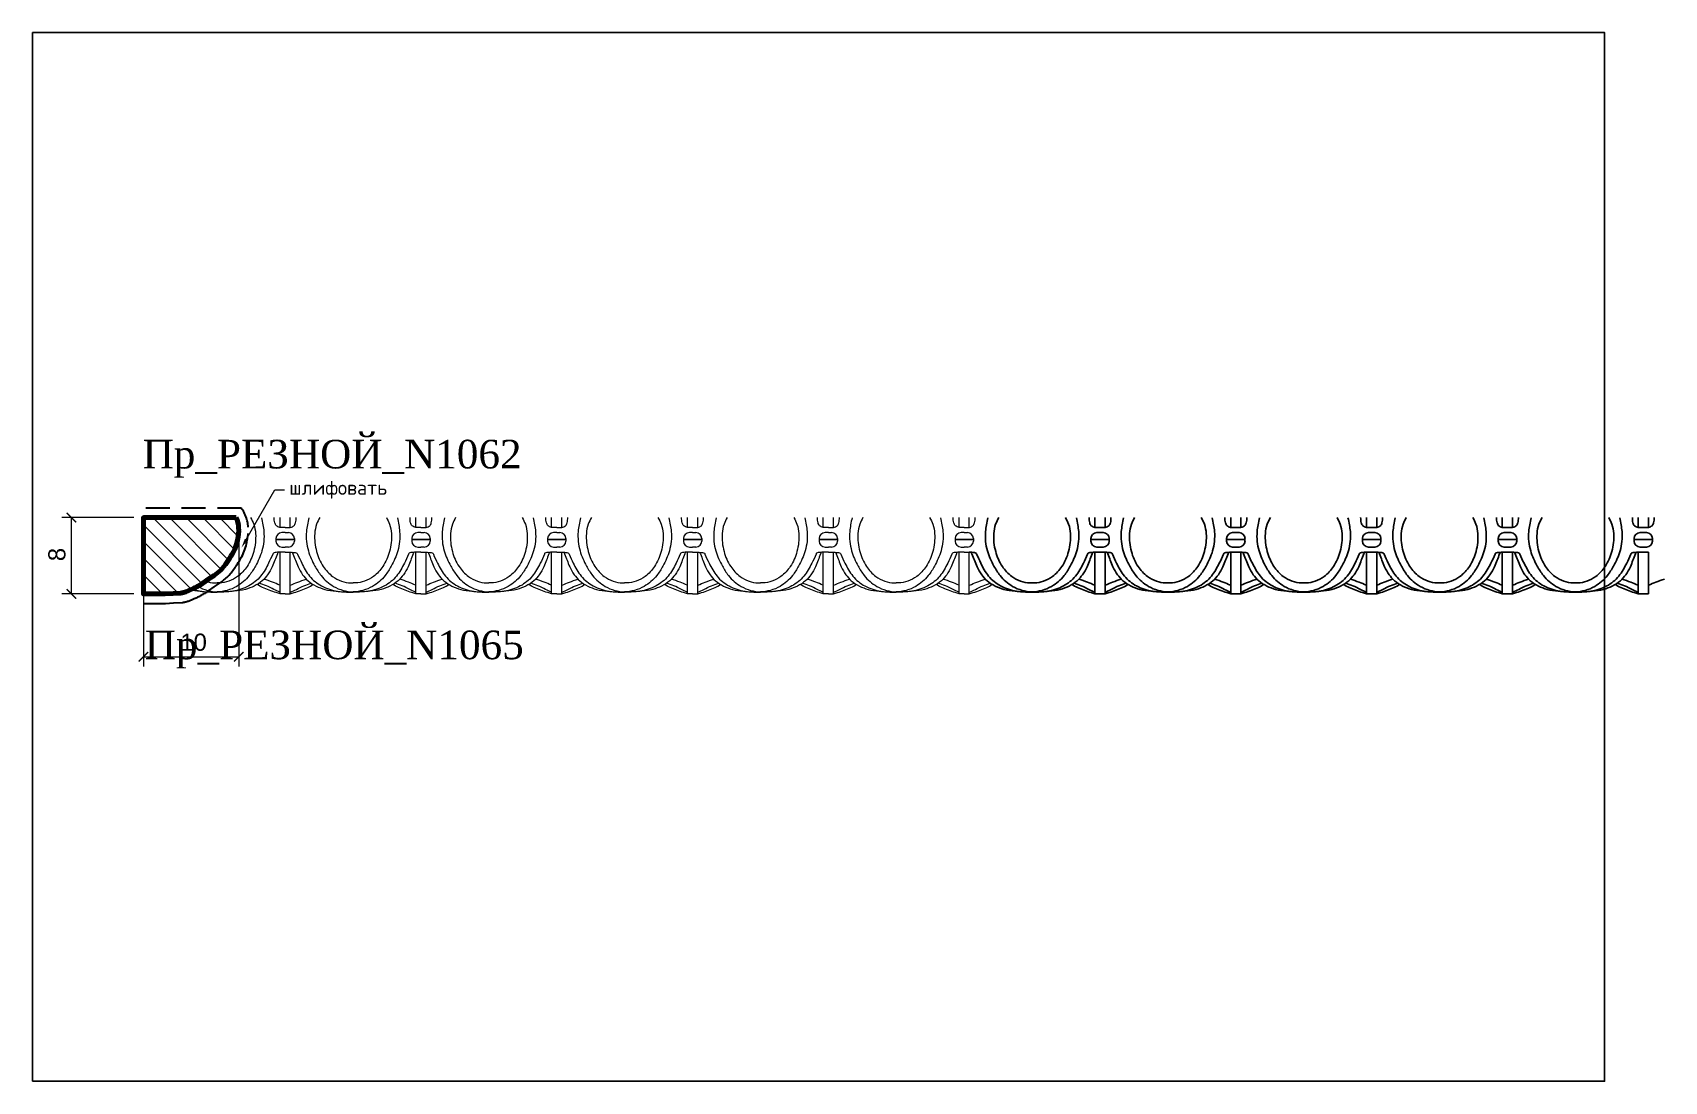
# Model space of a CAD drawing. Header units: millimetres. Extents: x 1290 to 1461, y -2515 to -2405.
import ezdxf
from ezdxf import colors
from ezdxf.entities.mleader import LeaderData, LeaderLine
from ezdxf.math import Vec2, Vec3

# ---------------------------------------------------------------- set-up
doc = ezdxf.new("R2010")
doc.units = ezdxf.units.MM
doc.linetypes.add('HIDDEN', pattern=[0.375, 0.25, -0.125])
for name, color, linetype, lineweight in [('0.05', 7, 'Continuous', 5), ('0.15', 7, 'Continuous', 15), ('линия 50', 1, 'Continuous', 140), ('служебный слой РАЗМЕРЫ', 7, 'Continuous', 9)]:
    doc.layers.add(name, color=color, linetype=linetype, lineweight=lineweight)
doc.layers.add('Outside panel', color=7, linetype='Continuous', lineweight=18, true_color=0x7f5e57)
doc.layers.add('размеры в модели', color=7, linetype='Continuous')
doc.styles.add('ELECT', font='times.ttf')
doc.styles.get("Standard").update_dxf_attribs({"font": 'arial.ttf'})
doc.styles.add('ЕСКД профили текст', font='isocpeur.ttf')
doc.dimstyles.new('M_1', dxfattribs={"dimtxt": 1.8, "dimasz": 1, "dimexe": 1, "dimexo": 1, "dimgap": 0.6, "dimtad": 1, "dimdec": 0, "dimdsep": 46, "dimtxsty": 'Standard', "dimblk": 'ARCHTICK', "dimcen": -5, "dimclrd": 7, "dimclre": 7, "dimclrt": 7, "dimadec": 0, "dimazin": 0, "dimtfac": 1, "dimtdec": 0, "dimtmove": 0, "dimatfit": 3, "dimfxl": 1, "dimtolj": 1, "dimtzin": 0, "dimlwd": 5, "dimlwe": 5, "dimarcsym": 0})

msp = doc.modelspace()

# ---------------------------------------------------------------- texts
at = {"color": 7, "ltscale": 1000, "style": 'ELECT'}
for s, p in [('Пр_РЕЗНОЙ_N1062', (1301.33, -2450.64)), ('Пр_РЕЗНОЙ_N1065', (1301.56, -2470.65))]:
    msp.add_text(s, height=3, dxfattribs=at).set_placement(p)

# ---------------------------------------------------------------- blocks, each defined once
blk = doc.blocks.new('_ArchTick')
at = {"color": 0, "linetype": 'ByBlock', "const_width": 0.15}
blk.add_lwpolyline([(-0.5, -0.5), (0.5, 0.5)], dxfattribs=at)
blk = doc.blocks.new('*D3')
at = {"layer": 'Defpoints', "color": 0, "ltscale": 1000, "transparency": 16777216}
for p in [(1293.86, -2455.8), (1301.42, -2455.8), (1301.41, -2463.8)]:
    blk.add_point(p, dxfattribs=at)
at = {"layer": 'размеры в модели', "color": 7, "lineweight": 5, "ltscale": 1000, "transparency": 16777216}
for p, q in [((1300.42, -2455.8), (1292.86, -2455.8)), ((1293.86, -2463.8), (1293.86, -2455.8)), ((1300.41, -2463.8), (1292.86, -2463.8))]:
    blk.add_line(p, q, dxfattribs=at)
for p, rotation in [((1293.86, -2455.8), 90), ((1293.86, -2463.8), 270)]:
    blk.add_blockref('_ArchTick', p, dxfattribs=dict(at, rotation=rotation))
at = {"layer": 'размеры в модели', "color": 7, "ltscale": 1000, "transparency": 16777216, "insert": (1292.34, -2459.67), "char_height": 1.8, "attachment_point": 5, "rotation": 90}
blk.add_mtext('\\A1;8', dxfattribs=at)
blk = doc.blocks.new('*D2')
at = {"layer": 'Defpoints', "color": 0, "ltscale": 1000, "transparency": 16777216}
for p in [(1301.42, -2455.8), (1311.42, -2457.49), (1311.42, -2470.4)]:
    blk.add_point(p, dxfattribs=at)
at = {"layer": 'размеры в модели', "color": 7, "lineweight": 5, "ltscale": 1000, "transparency": 16777216}
for p, q in [((1301.42, -2456.8), (1301.42, -2471.4)), ((1311.42, -2458.49), (1311.42, -2471.4)), ((1301.42, -2470.4), (1311.42, -2470.4))]:
    blk.add_line(p, q, dxfattribs=at)
at = {"layer": 'размеры в модели', "color": 7, "lineweight": 5, "ltscale": 1000, "transparency": 16777216, "rotation": 180}
blk.add_blockref('_ArchTick', (1301.42, -2470.4), dxfattribs=at)
at = {"layer": 'размеры в модели', "color": 7, "lineweight": 5, "ltscale": 1000, "transparency": 16777216}
blk.add_blockref('_ArchTick', (1311.42, -2470.4), dxfattribs=at)
at = {"layer": 'размеры в модели', "color": 7, "ltscale": 1000, "transparency": 16777216, "insert": (1306.68, -2468.88), "char_height": 1.8, "attachment_point": 5}
blk.add_mtext('\\A1;10', dxfattribs=at)

# ---------------------------------------------------------------- dimensions: what is measured, and where the dimension line sits
at = {"layer": 'размеры в модели', "color": 5, "ltscale": 1000}
dim = msp.add_linear_dim(base=(1293.86, -2455.8), p1=(1301.41, -2463.8), p2=(1301.42, -2455.8), angle=90, dimstyle='M_1', dxfattribs=at)
dim.commit()
dim.dimension.update_dxf_attribs({"geometry": '*D3', "text_midpoint": (1293.86, -2459.67), "dimtype": 128})
dim = msp.add_linear_dim(base=(1311.42, -2470.4), p1=(1301.42, -2455.8), p2=(1311.42, -2457.49), dimstyle='M_1', dxfattribs=at)
dim.commit()
dim.dimension.update_dxf_attribs({"geometry": '*D2', "text_midpoint": (1306.68, -2470.4), "dimtype": 128})

# ---------------------------------------------------------------- hatches: boundary and pattern name
at = {"layer": 'Outside panel', "ltscale": 1000}
h = msp.add_hatch(dxfattribs=at)
h.set_pattern_fill('ANSI31', color=256, scale=9.894831, angle=90)
h.set_pattern_definition([(135, (-308759.6766, 91450.1593), (-0.8745877676, -0.8745877676), [])])
edge = h.paths.add_edge_path()
edge.add_line((1311.14, -2455.8), (1301.41, -2455.8))
edge.add_line((1301.41, -2455.8), (1301.41, -2463.8))
edge.add_line((1301.41, -2463.8), (1303.69, -2463.8))
edge.add_line((1303.69, -2463.8), (1304.54, -2463.75))
edge.add_line((1304.54, -2463.75), (1305.36, -2463.71))
edge.add_arc((1304.64, -2459.86), 3.92, 280.5263, 295.7028)
edge.add_arc((1302.8, -2455.26), 8.87, 293.559, 303.2998)
edge.add_line((1307.67, -2462.67), (1308.29, -2462.21))
edge.add_arc((1305.14, -2456.64), 6.4, 299.4589, 315.2641)
edge.add_arc((1300.99, -2453.98), 11.27, 320.5121, 331.2354)
edge.add_arc((1306.3, -2457.09), 5.12, 333.2083, 362.7962)
edge.add_arc((1308.86, -2456.97), 2.55, 2.7988, 27.169)

# ---------------------------------------------------------------- linework, layer by layer
at = {"color": 7, "ltscale": 1000}
for p, q in [((1401.29, -2456.81), (1401.29, -2455.8)), ((1402.37, -2456.81), (1402.37, -2455.8)), ((1415.55, -2456.81), (1415.55, -2455.8)), ((1416.63, -2456.81), (1416.63, -2455.8)), ((1429.81, -2456.81), (1429.81, -2455.8)), ((1430.88, -2456.81), (1430.88, -2455.8)), ((1444.06, -2456.81), (1444.06, -2455.8)), ((1445.14, -2456.81), (1445.14, -2455.8)), ((1458.32, -2456.81), (1458.32, -2455.8)), ((1459.39, -2456.81), (1459.39, -2455.8)), ((1401.83, -2457.37), (1401.5, -2457.37)), ((1401.83, -2457.37), (1402.17, -2457.37)), ((1416.09, -2457.37), (1415.75, -2457.37)), ((1416.09, -2457.37), (1416.43, -2457.37)), ((1430.34, -2457.37), (1430.01, -2457.37)), ((1430.34, -2457.37), (1430.68, -2457.37)), ((1444.6, -2457.37), (1444.26, -2457.37)), ((1444.6, -2457.37), (1444.94, -2457.37)), ((1458.86, -2457.37), (1458.52, -2457.37)), ((1458.86, -2457.37), (1459.19, -2457.37)), ((1400.84, -2458.08), (1402.82, -2458.08)), ((1402.82, -2458.08), (1400.84, -2458.08)), ((1400.87, -2458), (1400.87, -2458.26)), ((1401.29, -2463.8), (1401.29, -2459.44)), ((1401.5, -2458.89), (1401.83, -2458.89)), ((1402.17, -2458.89), (1401.83, -2458.89)), ((1402.37, -2463.8), (1402.37, -2459.44)), ((1402.8, -2458), (1402.8, -2458.26)), ((1417.08, -2458.08), (1415.1, -2458.08)), ((1415.1, -2458.08), (1417.08, -2458.08)), ((1415.12, -2458), (1415.12, -2458.26)), ((1415.55, -2463.8), (1415.55, -2459.44)), ((1415.75, -2458.89), (1416.09, -2458.89)), ((1416.43, -2458.89), (1416.09, -2458.89)), ((1416.63, -2463.8), (1416.63, -2459.44)), ((1417.05, -2458), (1417.05, -2458.26)), ((1431.33, -2458.08), (1429.35, -2458.08)), ((1429.35, -2458.08), (1431.33, -2458.08)), ((1429.38, -2458), (1429.38, -2458.26)), ((1429.81, -2463.8), (1429.81, -2459.44)), ((1430.01, -2458.89), (1430.34, -2458.89)), ((1430.68, -2458.89), (1430.34, -2458.89)), ((1430.88, -2463.8), (1430.88, -2459.44)), ((1431.31, -2458), (1431.31, -2458.26)), ((1443.61, -2458.08), (1445.59, -2458.08)), ((1445.59, -2458.08), (1443.61, -2458.08)), ((1443.64, -2458), (1443.64, -2458.26)), ((1444.06, -2463.8), (1444.06, -2459.44)), ((1444.26, -2458.89), (1444.6, -2458.89)), ((1444.94, -2458.89), (1444.6, -2458.89)), ((1445.14, -2463.8), (1445.14, -2459.44)), ((1445.57, -2458), (1445.57, -2458.26)), ((1459.85, -2458.08), (1457.87, -2458.08)), ((1457.87, -2458.08), (1459.85, -2458.08)), ((1457.89, -2458), (1457.89, -2458.26)), ((1458.32, -2463.8), (1458.32, -2459.44)), ((1458.52, -2458.89), (1458.86, -2458.89)), ((1459.19, -2458.89), (1458.86, -2458.89)), ((1459.39, -2463.8), (1459.39, -2459.44)), ((1459.82, -2458), (1459.82, -2458.26)), ((1401.83, -2463.8), (1401.29, -2463.8)), ((1401.83, -2463.8), (1402.37, -2463.8)), ((1416.09, -2463.8), (1415.55, -2463.8)), ((1416.09, -2463.8), (1416.63, -2463.8)), ((1430.34, -2463.8), (1429.81, -2463.8)), ((1430.34, -2463.8), (1430.88, -2463.8)), ((1444.6, -2463.8), (1444.06, -2463.8)), ((1444.6, -2463.8), (1445.14, -2463.8)), ((1458.86, -2463.8), (1458.32, -2463.8)), ((1458.86, -2463.8), (1459.39, -2463.8))]:
    msp.add_line(p, q, dxfattribs=at)
at = {"color": 6, "ltscale": 1000}
msp.add_lwpolyline([(1289.79, -2514.93), (1454.79, -2514.93), (1454.79, -2404.93), (1289.79, -2404.93)], close=True, dxfattribs=at)
at = {"color": 7, "ltscale": 1000}
for points in [[(1401.83, -2459.43), (1401.29, -2459.43)], [(1401.83, -2459.43), (1402.37, -2459.43)], [(1416.09, -2459.43), (1415.55, -2459.43)], [(1416.09, -2459.43), (1416.63, -2459.43)], [(1430.34, -2459.43), (1429.81, -2459.43)], [(1430.34, -2459.43), (1430.88, -2459.43)], [(1444.6, -2459.43), (1444.06, -2459.43)], [(1444.6, -2459.43), (1445.14, -2459.43)], [(1458.86, -2459.43), (1458.32, -2459.43)], [(1458.86, -2459.43), (1459.4, -2459.43)]]:
    msp.add_lwpolyline(points, dxfattribs=at)
for centre, start, end in [((1401.5, -2458), 90, 180), ((1402.17, -2458), 0, 90), ((1415.75, -2458), 90, 180), ((1416.43, -2458), 0, 90), ((1430.01, -2458), 90, 180), ((1430.68, -2458), 0, 90), ((1444.26, -2458), 90, 180), ((1444.94, -2458), 0, 90), ((1458.52, -2458), 90, 180), ((1459.19, -2458), 0, 90), ((1401.5, -2458.26), 180, 270), ((1402.17, -2458.26), 270, 0), ((1415.75, -2458.26), 180, 270), ((1416.43, -2458.26), 270, 0), ((1430.01, -2458.26), 180, 270), ((1430.68, -2458.26), 270, 0), ((1444.26, -2458.26), 180, 270), ((1444.94, -2458.26), 270, 0), ((1458.52, -2458.26), 180, 270), ((1459.19, -2458.26), 270, 0)]:
    msp.add_arc(centre, 0.628, start, end, dxfattribs=at)
for points, knots in [([(1390.06, -2455.83), (1389.95, -2456.31), (1389.71, -2457.45), (1389.88, -2459.23), (1390.59, -2460.73), (1391.39, -2462.07), (1392.44, -2462.97), (1393.64, -2463.47), (1394.35, -2463.58), (1394.7, -2463.59)], [0, 0, 0, 0, 0.694898, 1.66277, 2.490489, 3.060599, 3.888181, 4.409541, 4.910443, 4.910443, 4.910443, 4.910443]), ([(1391.21, -2455.8), (1391.09, -2456.02), (1390.8, -2456.54), (1390.6, -2457.77), (1390.78, -2459.32), (1391.45, -2460.89), (1392.42, -2461.95), (1393.45, -2462.52), (1394.22, -2462.64), (1394.62, -2462.65), (1394.7, -2462.65)], [0, 0, 0, 0, 0.361677, 0.842836, 1.745468, 2.566064, 3.253714, 3.761332, 4.22742, 4.343262, 4.343262, 4.343262, 4.343262]), ([(1398.2, -2455.8), (1398.32, -2456.02), (1398.61, -2456.54), (1398.81, -2457.77), (1398.63, -2459.32), (1397.96, -2460.89), (1396.99, -2461.95), (1395.95, -2462.52), (1395.19, -2462.64), (1394.78, -2462.65), (1394.7, -2462.65)], [0, 0, 0, 0, 0.361677, 0.842836, 1.745468, 2.566064, 3.253714, 3.761332, 4.22742, 4.343262, 4.343262, 4.343262, 4.343262]), ([(1399.35, -2455.83), (1399.45, -2456.31), (1399.7, -2457.45), (1399.52, -2459.23), (1398.82, -2460.73), (1398.02, -2462.07), (1396.97, -2462.97), (1395.77, -2463.47), (1395.05, -2463.58), (1394.7, -2463.59)], [0, 0, 0, 0, 0.694898, 1.66277, 2.490489, 3.060599, 3.888181, 4.409541, 4.910443, 4.910443, 4.910443, 4.910443]), ([(1401.83, -2456.85), (1401.65, -2456.85), (1401.4, -2456.85), (1401.08, -2456.78), (1400.87, -2456.63), (1400.69, -2456.29), (1400.68, -2455.99), (1400.68, -2455.8)], [0, 0, 0, 0, 0.2599626, 0.3645668, 0.4619046, 0.6226137, 0.8880568, 0.8880568, 0.8880568, 0.8880568]), ([(1401.83, -2456.85), (1402.01, -2456.85), (1402.27, -2456.85), (1402.59, -2456.78), (1402.8, -2456.63), (1402.97, -2456.29), (1402.98, -2455.99), (1402.98, -2455.8)], [0, 0, 0, 0, 0.2599626, 0.3645668, 0.4619046, 0.6226137, 0.8880568, 0.8880568, 0.8880568, 0.8880568]), ([(1404.31, -2455.83), (1404.21, -2456.31), (1403.96, -2457.45), (1404.14, -2459.23), (1404.85, -2460.73), (1405.65, -2462.07), (1406.7, -2462.97), (1407.89, -2463.47), (1408.61, -2463.58), (1408.96, -2463.59)], [0, 0, 0, 0, 0.694898, 1.66277, 2.490489, 3.060599, 3.888181, 4.409541, 4.910443, 4.910443, 4.910443, 4.910443]), ([(1405.46, -2455.8), (1405.34, -2456.02), (1405.06, -2456.54), (1404.85, -2457.77), (1405.03, -2459.32), (1405.7, -2460.89), (1406.67, -2461.95), (1407.71, -2462.52), (1408.47, -2462.64), (1408.88, -2462.65), (1408.96, -2462.65)], [0, 0, 0, 0, 0.361677, 0.842836, 1.745468, 2.566064, 3.253714, 3.761332, 4.22742, 4.343262, 4.343262, 4.343262, 4.343262]), ([(1412.46, -2455.8), (1412.58, -2456.02), (1412.86, -2456.54), (1413.07, -2457.77), (1412.89, -2459.32), (1412.22, -2460.89), (1411.25, -2461.95), (1410.21, -2462.52), (1409.45, -2462.64), (1409.04, -2462.65), (1408.96, -2462.65)], [0, 0, 0, 0, 0.361677, 0.842836, 1.745468, 2.566064, 3.253714, 3.761332, 4.22742, 4.343262, 4.343262, 4.343262, 4.343262]), ([(1413.61, -2455.83), (1413.71, -2456.31), (1413.96, -2457.45), (1413.78, -2459.23), (1413.07, -2460.73), (1412.27, -2462.07), (1411.22, -2462.97), (1410.03, -2463.47), (1409.31, -2463.58), (1408.96, -2463.59)], [0, 0, 0, 0, 0.694898, 1.66277, 2.490489, 3.060599, 3.888181, 4.409541, 4.910443, 4.910443, 4.910443, 4.910443]), ([(1416.09, -2456.85), (1415.91, -2456.85), (1415.65, -2456.85), (1415.33, -2456.78), (1415.12, -2456.63), (1414.95, -2456.29), (1414.94, -2455.99), (1414.94, -2455.8)], [0, 0, 0, 0, 0.2599626, 0.3645668, 0.4619046, 0.6226137, 0.8880568, 0.8880568, 0.8880568, 0.8880568]), ([(1416.09, -2456.85), (1416.27, -2456.85), (1416.52, -2456.85), (1416.84, -2456.78), (1417.06, -2456.63), (1417.23, -2456.29), (1417.24, -2455.99), (1417.24, -2455.8)], [0, 0, 0, 0, 0.2599626, 0.3645668, 0.4619046, 0.6226137, 0.8880568, 0.8880568, 0.8880568, 0.8880568]), ([(1418.57, -2455.83), (1418.47, -2456.31), (1418.22, -2457.45), (1418.4, -2459.23), (1419.1, -2460.73), (1419.9, -2462.07), (1420.95, -2462.97), (1422.15, -2463.47), (1422.87, -2463.58), (1423.22, -2463.59)], [0, 0, 0, 0, 0.694898, 1.66277, 2.490489, 3.060599, 3.888181, 4.409541, 4.910443, 4.910443, 4.910443, 4.910443]), ([(1419.72, -2455.8), (1419.6, -2456.02), (1419.31, -2456.54), (1419.11, -2457.77), (1419.29, -2459.32), (1419.96, -2460.89), (1420.93, -2461.95), (1421.97, -2462.52), (1422.73, -2462.64), (1423.14, -2462.65), (1423.22, -2462.65)], [0, 0, 0, 0, 0.361677, 0.842836, 1.745468, 2.566064, 3.253714, 3.761332, 4.22742, 4.343262, 4.343262, 4.343262, 4.343262]), ([(1426.71, -2455.8), (1426.83, -2456.02), (1427.12, -2456.54), (1427.32, -2457.77), (1427.14, -2459.32), (1426.47, -2460.89), (1425.5, -2461.95), (1424.47, -2462.52), (1423.7, -2462.64), (1423.3, -2462.65), (1423.22, -2462.65)], [0, 0, 0, 0, 0.361677, 0.842836, 1.745468, 2.566064, 3.253714, 3.761332, 4.22742, 4.343262, 4.343262, 4.343262, 4.343262]), ([(1427.86, -2455.83), (1427.97, -2456.31), (1428.21, -2457.45), (1428.04, -2459.23), (1427.33, -2460.73), (1426.53, -2462.07), (1425.48, -2462.97), (1424.28, -2463.47), (1423.57, -2463.58), (1423.22, -2463.59)], [0, 0, 0, 0, 0.694898, 1.66277, 2.490489, 3.060599, 3.888181, 4.409541, 4.910443, 4.910443, 4.910443, 4.910443]), ([(1430.34, -2456.85), (1430.16, -2456.85), (1429.91, -2456.85), (1429.59, -2456.78), (1429.38, -2456.63), (1429.21, -2456.29), (1429.19, -2455.99), (1429.19, -2455.8)], [0, 0, 0, 0, 0.2599626, 0.3645668, 0.4619046, 0.6226137, 0.8880568, 0.8880568, 0.8880568, 0.8880568]), ([(1430.34, -2456.85), (1430.53, -2456.85), (1430.78, -2456.85), (1431.1, -2456.78), (1431.31, -2456.63), (1431.48, -2456.29), (1431.5, -2455.99), (1431.5, -2455.8)], [0, 0, 0, 0, 0.2599626, 0.3645668, 0.4619046, 0.6226137, 0.8880568, 0.8880568, 0.8880568, 0.8880568]), ([(1432.83, -2455.83), (1432.72, -2456.31), (1432.48, -2457.45), (1432.65, -2459.23), (1433.36, -2460.73), (1434.16, -2462.07), (1435.21, -2462.97), (1436.41, -2463.47), (1437.12, -2463.58), (1437.47, -2463.59)], [0, 0, 0, 0, 0.694898, 1.66277, 2.490489, 3.060599, 3.888181, 4.409541, 4.910443, 4.910443, 4.910443, 4.910443]), ([(1433.98, -2455.8), (1433.85, -2456.02), (1433.57, -2456.54), (1433.37, -2457.77), (1433.55, -2459.32), (1434.22, -2460.89), (1435.19, -2461.95), (1436.22, -2462.52), (1436.99, -2462.64), (1437.39, -2462.65), (1437.47, -2462.65)], [0, 0, 0, 0, 0.361677, 0.842836, 1.745468, 2.566064, 3.253714, 3.761332, 4.22742, 4.343262, 4.343262, 4.343262, 4.343262]), ([(1440.97, -2455.8), (1441.09, -2456.02), (1441.37, -2456.54), (1441.58, -2457.77), (1441.4, -2459.32), (1440.73, -2460.89), (1439.76, -2461.95), (1438.72, -2462.52), (1437.96, -2462.64), (1437.55, -2462.65), (1437.47, -2462.65)], [0, 0, 0, 0, 0.361677, 0.842836, 1.745468, 2.566064, 3.253714, 3.761332, 4.22742, 4.343262, 4.343262, 4.343262, 4.343262]), ([(1442.12, -2455.83), (1442.22, -2456.31), (1442.47, -2457.45), (1442.29, -2459.23), (1441.59, -2460.73), (1440.79, -2462.07), (1439.74, -2462.97), (1438.54, -2463.47), (1437.82, -2463.58), (1437.47, -2463.59)], [0, 0, 0, 0, 0.694898, 1.66277, 2.490489, 3.060599, 3.888181, 4.409541, 4.910443, 4.910443, 4.910443, 4.910443]), ([(1444.6, -2456.85), (1444.42, -2456.85), (1444.16, -2456.85), (1443.84, -2456.78), (1443.63, -2456.63), (1443.46, -2456.29), (1443.45, -2455.99), (1443.45, -2455.8)], [0, 0, 0, 0, 0.2599626, 0.3645668, 0.4619046, 0.6226137, 0.8880568, 0.8880568, 0.8880568, 0.8880568]), ([(1444.6, -2456.85), (1444.78, -2456.85), (1445.04, -2456.85), (1445.36, -2456.78), (1445.57, -2456.63), (1445.74, -2456.29), (1445.75, -2455.99), (1445.75, -2455.8)], [0, 0, 0, 0, 0.2599626, 0.3645668, 0.4619046, 0.6226137, 0.8880568, 0.8880568, 0.8880568, 0.8880568]), ([(1447.08, -2455.83), (1446.98, -2456.31), (1446.73, -2457.45), (1446.91, -2459.23), (1447.62, -2460.73), (1448.42, -2462.07), (1449.46, -2462.97), (1450.66, -2463.47), (1451.38, -2463.58), (1451.73, -2463.59)], [0, 0, 0, 0, 0.694898, 1.66277, 2.490489, 3.060599, 3.888181, 4.409541, 4.910443, 4.910443, 4.910443, 4.910443]), ([(1448.23, -2455.8), (1448.11, -2456.02), (1447.83, -2456.54), (1447.62, -2457.77), (1447.8, -2459.32), (1448.47, -2460.89), (1449.44, -2461.95), (1450.48, -2462.52), (1451.24, -2462.64), (1451.65, -2462.65), (1451.73, -2462.65)], [0, 0, 0, 0, 0.361677, 0.842836, 1.745468, 2.566064, 3.253714, 3.761332, 4.22742, 4.343262, 4.343262, 4.343262, 4.343262]), ([(1455.23, -2455.8), (1455.35, -2456.02), (1455.63, -2456.54), (1455.84, -2457.77), (1455.66, -2459.32), (1454.98, -2460.89), (1454.01, -2461.95), (1452.98, -2462.52), (1452.22, -2462.64), (1451.81, -2462.65), (1451.73, -2462.65)], [0, 0, 0, 0, 0.361677, 0.842836, 1.745468, 2.566064, 3.253714, 3.761332, 4.22742, 4.343262, 4.343262, 4.343262, 4.343262]), ([(1456.38, -2455.83), (1456.48, -2456.31), (1456.73, -2457.45), (1456.55, -2459.23), (1455.84, -2460.73), (1455.04, -2462.07), (1453.99, -2462.97), (1452.79, -2463.47), (1452.08, -2463.58), (1451.73, -2463.59)], [0, 0, 0, 0, 0.694898, 1.66277, 2.490489, 3.060599, 3.888181, 4.409541, 4.910443, 4.910443, 4.910443, 4.910443]), ([(1458.86, -2456.85), (1458.68, -2456.85), (1458.42, -2456.85), (1458.1, -2456.78), (1457.89, -2456.63), (1457.72, -2456.29), (1457.71, -2455.99), (1457.71, -2455.8)], [0, 0, 0, 0, 0.2599626, 0.3645668, 0.4619046, 0.6226137, 0.8880568, 0.8880568, 0.8880568, 0.8880568]), ([(1458.86, -2456.85), (1459.04, -2456.85), (1459.29, -2456.85), (1459.61, -2456.78), (1459.82, -2456.63), (1460, -2456.29), (1460.01, -2455.99), (1460.01, -2455.8)], [0, 0, 0, 0, 0.2599626, 0.3645668, 0.4619046, 0.6226137, 0.8880568, 0.8880568, 0.8880568, 0.8880568]), ([(1388.27, -2459.43), (1388.3, -2459.46), (1388.35, -2459.51), (1388.58, -2460.02), (1388.82, -2460.82), (1389.37, -2461.77), (1389.98, -2462.5), (1390.81, -2463), (1391.8, -2463.4), (1392.81, -2463.52), (1393.8, -2463.61), (1394.4, -2463.62), (1394.7, -2463.62)], [0, 0, 0, 0, 0.060829, 0.100207, 0.795255, 1.25365, 1.660452, 2.146005, 2.617345, 3.180698, 3.597497, 4.036637, 4.036637, 4.036637, 4.036637]), ([(1401.14, -2459.43), (1401.11, -2459.46), (1401.05, -2459.51), (1400.83, -2460.02), (1400.59, -2460.82), (1400.04, -2461.77), (1399.42, -2462.5), (1398.6, -2463), (1397.61, -2463.4), (1396.59, -2463.52), (1395.61, -2463.61), (1395.01, -2463.62), (1394.7, -2463.62)], [0, 0, 0, 0, 0.060829, 0.100207, 0.795255, 1.25365, 1.660452, 2.146005, 2.617345, 3.180698, 3.597497, 4.036637, 4.036637, 4.036637, 4.036637]), ([(1402.53, -2459.43), (1402.56, -2459.46), (1402.61, -2459.51), (1402.83, -2460.02), (1403.08, -2460.82), (1403.62, -2461.77), (1404.24, -2462.5), (1405.07, -2463), (1406.05, -2463.4), (1407.07, -2463.52), (1408.06, -2463.61), (1408.65, -2463.62), (1408.96, -2463.62)], [0, 0, 0, 0, 0.060829, 0.100207, 0.795255, 1.25365, 1.660452, 2.146005, 2.617345, 3.180698, 3.597497, 4.036637, 4.036637, 4.036637, 4.036637]), ([(1415.39, -2459.43), (1415.36, -2459.46), (1415.31, -2459.51), (1415.09, -2460.02), (1414.84, -2460.82), (1414.3, -2461.77), (1413.68, -2462.5), (1412.85, -2463), (1411.87, -2463.4), (1410.85, -2463.52), (1409.87, -2463.61), (1409.27, -2463.62), (1408.96, -2463.62)], [0, 0, 0, 0, 0.060829, 0.100207, 0.795255, 1.25365, 1.660452, 2.146005, 2.617345, 3.180698, 3.597497, 4.036637, 4.036637, 4.036637, 4.036637]), ([(1416.78, -2459.43), (1416.81, -2459.46), (1416.87, -2459.51), (1417.09, -2460.02), (1417.33, -2460.82), (1417.88, -2461.77), (1418.5, -2462.5), (1419.32, -2463), (1420.31, -2463.4), (1421.33, -2463.52), (1422.31, -2463.61), (1422.91, -2463.62), (1423.22, -2463.62)], [0, 0, 0, 0, 0.060829, 0.100207, 0.795255, 1.25365, 1.660452, 2.146005, 2.617345, 3.180698, 3.597497, 4.036637, 4.036637, 4.036637, 4.036637]), ([(1429.65, -2459.43), (1429.62, -2459.46), (1429.57, -2459.51), (1429.34, -2460.02), (1429.1, -2460.82), (1428.55, -2461.77), (1427.94, -2462.5), (1427.11, -2463), (1426.12, -2463.4), (1425.11, -2463.52), (1424.12, -2463.61), (1423.52, -2463.62), (1423.22, -2463.62)], [0, 0, 0, 0, 0.060829, 0.100207, 0.795255, 1.25365, 1.660452, 2.146005, 2.617345, 3.180698, 3.597497, 4.036637, 4.036637, 4.036637, 4.036637]), ([(1431.04, -2459.43), (1431.07, -2459.46), (1431.12, -2459.51), (1431.35, -2460.02), (1431.59, -2460.82), (1432.14, -2461.77), (1432.75, -2462.5), (1433.58, -2463), (1434.57, -2463.4), (1435.58, -2463.52), (1436.57, -2463.61), (1437.17, -2463.62), (1437.47, -2463.62)], [0, 0, 0, 0, 0.060829, 0.100207, 0.795255, 1.25365, 1.660452, 2.146005, 2.617345, 3.180698, 3.597497, 4.036637, 4.036637, 4.036637, 4.036637]), ([(1443.91, -2459.43), (1443.88, -2459.46), (1443.82, -2459.51), (1443.6, -2460.02), (1443.36, -2460.82), (1442.81, -2461.77), (1442.19, -2462.5), (1441.37, -2463), (1440.38, -2463.4), (1439.36, -2463.52), (1438.38, -2463.61), (1437.78, -2463.62), (1437.47, -2463.62)], [0, 0, 0, 0, 0.060829, 0.100207, 0.795255, 1.25365, 1.660452, 2.146005, 2.617345, 3.180698, 3.597497, 4.036637, 4.036637, 4.036637, 4.036637]), ([(1445.29, -2459.43), (1445.33, -2459.46), (1445.38, -2459.51), (1445.6, -2460.02), (1445.85, -2460.82), (1446.39, -2461.77), (1447.01, -2462.5), (1447.84, -2463), (1448.82, -2463.4), (1449.84, -2463.52), (1450.82, -2463.61), (1451.42, -2463.62), (1451.73, -2463.62)], [0, 0, 0, 0, 0.060829, 0.100207, 0.795255, 1.25365, 1.660452, 2.146005, 2.617345, 3.180698, 3.597497, 4.036637, 4.036637, 4.036637, 4.036637]), ([(1458.16, -2459.43), (1458.13, -2459.46), (1458.08, -2459.51), (1457.85, -2460.02), (1457.61, -2460.82), (1457.07, -2461.77), (1456.45, -2462.5), (1455.62, -2463), (1454.63, -2463.4), (1453.62, -2463.52), (1452.63, -2463.61), (1452.04, -2463.62), (1451.73, -2463.62)], [0, 0, 0, 0, 0.060829, 0.100207, 0.795255, 1.25365, 1.660452, 2.146005, 2.617345, 3.180698, 3.597497, 4.036637, 4.036637, 4.036637, 4.036637]), ([(1401.29, -2463.79), (1401.16, -2463.75), (1400.53, -2463.58), (1399.72, -2463.24), (1399.07, -2462.93), (1398.88, -2462.82)], [0, 0, 0, 0, 0.204162, 0.931012, 1.246887, 1.246887, 1.246887, 1.246887]), ([(1401.27, -2463.62), (1401.06, -2463.52), (1400.6, -2463.3), (1399.89, -2462.95), (1399.36, -2462.76), (1399.11, -2462.67)], [0, 0, 0, 0, 0.325837, 0.744924, 1.127673, 1.127673, 1.127673, 1.127673]), ([(1401.27, -2462.89), (1401.02, -2462.78), (1400.47, -2462.55), (1399.92, -2462.35), (1399.62, -2462.25)], [0, 0, 0, 0, 0.3887328, 0.8439871, 0.8439871, 0.8439871, 0.8439871]), ([(1402.37, -2463.79), (1402.51, -2463.75), (1403.13, -2463.58), (1403.94, -2463.24), (1404.6, -2462.93), (1404.79, -2462.82)], [0, 0, 0, 0, 0.204162, 0.931012, 1.246887, 1.246887, 1.246887, 1.246887]), ([(1402.4, -2462.89), (1402.65, -2462.78), (1403.19, -2462.55), (1403.74, -2462.35), (1404.05, -2462.25)], [0, 0, 0, 0, 0.3887328, 0.8439871, 0.8439871, 0.8439871, 0.8439871]), ([(1402.4, -2463.62), (1402.6, -2463.52), (1403.07, -2463.3), (1403.78, -2462.95), (1404.3, -2462.76), (1404.56, -2462.67)], [0, 0, 0, 0, 0.325837, 0.744924, 1.127673, 1.127673, 1.127673, 1.127673]), ([(1415.55, -2463.79), (1415.41, -2463.75), (1414.79, -2463.58), (1413.98, -2463.24), (1413.32, -2462.93), (1413.13, -2462.82)], [0, 0, 0, 0, 0.204162, 0.931012, 1.246887, 1.246887, 1.246887, 1.246887]), ([(1415.52, -2463.62), (1415.32, -2463.52), (1414.85, -2463.3), (1414.14, -2462.95), (1413.62, -2462.76), (1413.36, -2462.67)], [0, 0, 0, 0, 0.325837, 0.744924, 1.127673, 1.127673, 1.127673, 1.127673]), ([(1415.52, -2462.89), (1415.27, -2462.78), (1414.73, -2462.55), (1414.18, -2462.35), (1413.87, -2462.25)], [0, 0, 0, 0, 0.3887328, 0.8439871, 0.8439871, 0.8439871, 0.8439871]), ([(1416.63, -2463.79), (1416.76, -2463.75), (1417.39, -2463.58), (1418.2, -2463.24), (1418.85, -2462.93), (1419.04, -2462.82)], [0, 0, 0, 0, 0.204162, 0.931012, 1.246887, 1.246887, 1.246887, 1.246887]), ([(1416.65, -2462.89), (1416.9, -2462.78), (1417.45, -2462.55), (1418, -2462.35), (1418.3, -2462.25)], [0, 0, 0, 0, 0.3887328, 0.8439871, 0.8439871, 0.8439871, 0.8439871]), ([(1416.65, -2463.62), (1416.86, -2463.52), (1417.32, -2463.3), (1418.03, -2462.95), (1418.56, -2462.76), (1418.81, -2462.67)], [0, 0, 0, 0, 0.325837, 0.744924, 1.127673, 1.127673, 1.127673, 1.127673]), ([(1429.81, -2463.79), (1429.67, -2463.75), (1429.04, -2463.58), (1428.24, -2463.24), (1427.58, -2462.93), (1427.39, -2462.82)], [0, 0, 0, 0, 0.204162, 0.931012, 1.246887, 1.246887, 1.246887, 1.246887]), ([(1429.78, -2463.62), (1429.58, -2463.52), (1429.11, -2463.3), (1428.4, -2462.95), (1427.87, -2462.76), (1427.62, -2462.67)], [0, 0, 0, 0, 0.325837, 0.744924, 1.127673, 1.127673, 1.127673, 1.127673]), ([(1429.78, -2462.89), (1429.53, -2462.78), (1428.98, -2462.55), (1428.43, -2462.35), (1428.13, -2462.25)], [0, 0, 0, 0, 0.3887328, 0.8439871, 0.8439871, 0.8439871, 0.8439871]), ([(1430.88, -2463.79), (1431.02, -2463.75), (1431.65, -2463.58), (1432.45, -2463.24), (1433.11, -2462.93), (1433.3, -2462.82)], [0, 0, 0, 0, 0.204162, 0.931012, 1.246887, 1.246887, 1.246887, 1.246887]), ([(1430.91, -2462.89), (1431.16, -2462.78), (1431.7, -2462.55), (1432.26, -2462.35), (1432.56, -2462.25)], [0, 0, 0, 0, 0.3887328, 0.8439871, 0.8439871, 0.8439871, 0.8439871]), ([(1430.91, -2463.62), (1431.11, -2463.52), (1431.58, -2463.3), (1432.29, -2462.95), (1432.82, -2462.76), (1433.07, -2462.67)], [0, 0, 0, 0, 0.325837, 0.744924, 1.127673, 1.127673, 1.127673, 1.127673]), ([(1444.06, -2463.79), (1443.93, -2463.75), (1443.3, -2463.58), (1442.49, -2463.24), (1441.84, -2462.93), (1441.65, -2462.82)], [0, 0, 0, 0, 0.204162, 0.931012, 1.246887, 1.246887, 1.246887, 1.246887]), ([(1444.04, -2463.62), (1443.83, -2463.52), (1443.36, -2463.3), (1442.66, -2462.95), (1442.13, -2462.76), (1441.88, -2462.67)], [0, 0, 0, 0, 0.325837, 0.744924, 1.127673, 1.127673, 1.127673, 1.127673]), ([(1444.04, -2462.89), (1443.78, -2462.78), (1443.24, -2462.55), (1442.69, -2462.35), (1442.39, -2462.25)], [0, 0, 0, 0, 0.3887328, 0.8439871, 0.8439871, 0.8439871, 0.8439871]), ([(1445.14, -2463.79), (1445.28, -2463.75), (1445.9, -2463.58), (1446.71, -2463.24), (1447.37, -2462.93), (1447.56, -2462.82)], [0, 0, 0, 0, 0.204162, 0.931012, 1.246887, 1.246887, 1.246887, 1.246887]), ([(1445.17, -2462.89), (1445.42, -2462.78), (1445.96, -2462.55), (1446.51, -2462.35), (1446.81, -2462.25)], [0, 0, 0, 0, 0.3887328, 0.8439871, 0.8439871, 0.8439871, 0.8439871]), ([(1445.17, -2463.62), (1445.37, -2463.52), (1445.84, -2463.3), (1446.55, -2462.95), (1447.07, -2462.76), (1447.33, -2462.67)], [0, 0, 0, 0, 0.325837, 0.744924, 1.127673, 1.127673, 1.127673, 1.127673]), ([(1458.32, -2463.79), (1458.18, -2463.75), (1457.55, -2463.58), (1456.75, -2463.24), (1456.09, -2462.93), (1455.9, -2462.82)], [0, 0, 0, 0, 0.204162, 0.931012, 1.246887, 1.246887, 1.246887, 1.246887]), ([(1458.29, -2463.62), (1458.09, -2463.52), (1457.62, -2463.3), (1456.91, -2462.95), (1456.39, -2462.76), (1456.13, -2462.67)], [0, 0, 0, 0, 0.325837, 0.744924, 1.127673, 1.127673, 1.127673, 1.127673]), ([(1458.29, -2462.89), (1458.04, -2462.78), (1457.5, -2462.55), (1456.94, -2462.35), (1456.64, -2462.25)], [0, 0, 0, 0, 0.3887328, 0.8439871, 0.8439871, 0.8439871, 0.8439871]), ([(1459.42, -2462.89), (1459.67, -2462.78), (1460.22, -2462.55), (1460.77, -2462.35), (1461.07, -2462.25)], [0, 0, 0, 0, 0.3887328, 0.8439871, 0.8439871, 0.8439871, 0.8439871])]:
    msp.add_open_spline(points, degree=3, knots=knots, dxfattribs=at)
for points in [[(1388.11, -2459.43), (1388.64, -2459.47), (1388.81, -2459.53), (1388.88, -2459.64), (1389.31, -2460.58), (1390.14, -2461.94), (1391.4, -2462.97), (1393.08, -2463.52), (1394.7, -2463.62)], [(1401.29, -2459.43), (1400.77, -2459.47), (1400.59, -2459.53), (1400.53, -2459.64), (1400.1, -2460.58), (1399.26, -2461.94), (1398, -2462.97), (1396.32, -2463.52), (1394.7, -2463.62)], [(1402.37, -2459.43), (1402.89, -2459.47), (1403.07, -2459.53), (1403.13, -2459.64), (1403.57, -2460.58), (1404.4, -2461.94), (1405.66, -2462.97), (1407.34, -2463.52), (1408.96, -2463.62)], [(1415.55, -2459.43), (1415.03, -2459.47), (1414.85, -2459.53), (1414.79, -2459.64), (1414.35, -2460.58), (1413.52, -2461.94), (1412.26, -2462.97), (1410.58, -2463.52), (1408.96, -2463.62)], [(1416.63, -2459.43), (1417.15, -2459.47), (1417.33, -2459.53), (1417.39, -2459.64), (1417.82, -2460.58), (1418.66, -2461.94), (1419.92, -2462.97), (1421.6, -2463.52), (1423.22, -2463.62)], [(1429.81, -2459.43), (1429.28, -2459.47), (1429.11, -2459.53), (1429.04, -2459.64), (1428.61, -2460.58), (1427.78, -2461.94), (1426.52, -2462.97), (1424.84, -2463.52), (1423.22, -2463.62)], [(1430.88, -2459.43), (1431.4, -2459.47), (1431.58, -2459.53), (1431.65, -2459.64), (1432.08, -2460.58), (1432.91, -2461.94), (1434.17, -2462.97), (1435.85, -2463.52), (1437.47, -2463.62)], [(1444.06, -2459.43), (1443.54, -2459.47), (1443.36, -2459.53), (1443.3, -2459.64), (1442.86, -2460.58), (1442.03, -2461.94), (1440.77, -2462.97), (1439.09, -2463.52), (1437.47, -2463.62)], [(1445.14, -2459.43), (1445.66, -2459.47), (1445.84, -2459.53), (1445.9, -2459.64), (1446.34, -2460.58), (1447.17, -2461.94), (1448.43, -2462.97), (1450.11, -2463.52), (1451.73, -2463.62)], [(1458.32, -2459.43), (1457.8, -2459.47), (1457.62, -2459.53), (1457.56, -2459.64), (1457.12, -2460.58), (1456.29, -2461.94), (1455.03, -2462.97), (1453.35, -2463.52), (1451.73, -2463.62)]]:
    msp.add_spline(points, degree=3, dxfattribs=at)
at = {"layer": '0.05', "color": 5, "ltscale": 1000}
for q in [(1301.5, -2463.8), (1302.57, -2463.8)]:
    msp.add_line((1302.04, -2463.8), q, dxfattribs=at)
at = {"layer": '0.15', "color": 7, "ltscale": 1000}
for p, q in [((1315.76, -2456.81), (1315.76, -2455.8)), ((1316.83, -2456.81), (1316.83, -2455.8)), ((1330.01, -2456.81), (1330.01, -2455.8)), ((1331.09, -2456.81), (1331.09, -2455.8)), ((1344.27, -2456.81), (1344.27, -2455.8)), ((1345.34, -2456.81), (1345.34, -2455.8)), ((1358.53, -2456.81), (1358.53, -2455.8)), ((1359.6, -2456.81), (1359.6, -2455.8)), ((1372.78, -2456.81), (1372.78, -2455.8)), ((1373.86, -2456.81), (1373.86, -2455.8)), ((1387.04, -2456.81), (1387.04, -2455.8)), ((1388.11, -2456.81), (1388.11, -2455.8)), ((1316.29, -2457.37), (1315.96, -2457.37)), ((1316.29, -2457.37), (1316.63, -2457.37)), ((1330.55, -2457.37), (1330.21, -2457.37)), ((1330.55, -2457.37), (1330.89, -2457.37)), ((1344.81, -2457.37), (1344.47, -2457.37)), ((1344.81, -2457.37), (1345.14, -2457.37)), ((1359.06, -2457.37), (1358.73, -2457.37)), ((1359.06, -2457.37), (1359.4, -2457.37)), ((1373.32, -2457.37), (1372.98, -2457.37)), ((1373.32, -2457.37), (1373.66, -2457.37)), ((1387.58, -2457.37), (1387.24, -2457.37)), ((1387.58, -2457.37), (1387.91, -2457.37)), ((1315.3, -2458.08), (1317.28, -2458.08)), ((1317.28, -2458.08), (1315.3, -2458.08)), ((1315.33, -2458), (1315.33, -2458.26)), ((1315.76, -2463.8), (1315.76, -2459.44)), ((1315.96, -2458.89), (1316.29, -2458.89)), ((1316.63, -2458.89), (1316.29, -2458.89)), ((1316.83, -2463.8), (1316.83, -2459.44)), ((1317.26, -2458), (1317.26, -2458.26)), ((1329.56, -2458.08), (1331.54, -2458.08)), ((1331.54, -2458.08), (1329.56, -2458.08)), ((1329.59, -2458), (1329.59, -2458.26)), ((1330.01, -2463.8), (1330.01, -2459.44)), ((1330.21, -2458.89), (1330.55, -2458.89)), ((1330.89, -2458.89), (1330.55, -2458.89)), ((1331.09, -2463.8), (1331.09, -2459.44)), ((1331.52, -2458), (1331.52, -2458.26)), ((1345.8, -2458.08), (1343.82, -2458.08)), ((1343.82, -2458.08), (1345.8, -2458.08)), ((1343.84, -2458), (1343.84, -2458.26)), ((1344.27, -2463.8), (1344.27, -2459.44)), ((1344.47, -2458.89), (1344.81, -2458.89)), ((1345.14, -2458.89), (1344.81, -2458.89)), ((1345.34, -2463.8), (1345.34, -2459.44)), ((1345.77, -2458), (1345.77, -2458.26)), ((1360.05, -2458.08), (1358.07, -2458.08)), ((1358.07, -2458.08), (1360.05, -2458.08)), ((1358.1, -2458), (1358.1, -2458.26)), ((1358.53, -2463.8), (1358.53, -2459.44)), ((1358.73, -2458.89), (1359.06, -2458.89)), ((1359.4, -2458.89), (1359.06, -2458.89)), ((1359.6, -2463.8), (1359.6, -2459.44)), ((1360.03, -2458), (1360.03, -2458.26)), ((1372.33, -2458.08), (1374.31, -2458.08)), ((1374.31, -2458.08), (1372.33, -2458.08)), ((1372.35, -2458), (1372.35, -2458.26)), ((1372.78, -2463.8), (1372.78, -2459.44)), ((1372.98, -2458.89), (1373.32, -2458.89)), ((1373.66, -2458.89), (1373.32, -2458.89)), ((1373.86, -2463.8), (1373.86, -2459.44)), ((1374.28, -2458), (1374.28, -2458.26)), ((1386.59, -2458.08), (1388.57, -2458.08)), ((1388.57, -2458.08), (1386.59, -2458.08)), ((1386.61, -2458), (1386.61, -2458.26)), ((1387.04, -2463.8), (1387.04, -2459.44)), ((1387.24, -2458.89), (1387.58, -2458.89)), ((1387.91, -2458.89), (1387.58, -2458.89)), ((1388.11, -2463.8), (1388.11, -2459.44)), ((1388.54, -2458), (1388.54, -2458.26)), ((1316.29, -2463.8), (1315.76, -2463.8)), ((1316.29, -2463.8), (1316.83, -2463.8)), ((1330.55, -2463.8), (1330.01, -2463.8)), ((1330.55, -2463.8), (1331.09, -2463.8)), ((1344.81, -2463.8), (1344.27, -2463.8)), ((1344.81, -2463.8), (1345.34, -2463.8)), ((1359.06, -2463.8), (1358.53, -2463.8)), ((1359.06, -2463.8), (1359.6, -2463.8)), ((1373.32, -2463.8), (1372.78, -2463.8)), ((1373.32, -2463.8), (1373.86, -2463.8)), ((1387.58, -2463.8), (1387.04, -2463.8)), ((1387.58, -2463.8), (1388.11, -2463.8))]:
    msp.add_line(p, q, dxfattribs=at)
for points in [[(1316.29, -2459.43), (1315.76, -2459.43)], [(1316.29, -2459.43), (1316.83, -2459.43)], [(1330.55, -2459.43), (1330.01, -2459.43)], [(1330.55, -2459.43), (1331.09, -2459.43)], [(1344.81, -2459.43), (1344.27, -2459.43)], [(1344.81, -2459.43), (1345.34, -2459.43)], [(1359.06, -2459.43), (1358.53, -2459.43)], [(1359.06, -2459.43), (1359.6, -2459.43)], [(1373.32, -2459.43), (1372.78, -2459.43)], [(1373.32, -2459.43), (1373.86, -2459.43)], [(1387.58, -2459.43), (1387.04, -2459.43)], [(1387.58, -2459.43), (1388.11, -2459.43)]]:
    msp.add_lwpolyline(points, dxfattribs=at)
for centre, start, end in [((1315.96, -2458), 90, 180), ((1316.63, -2458), 0, 90), ((1330.21, -2458), 90, 180), ((1330.89, -2458), 0, 90), ((1344.47, -2458), 90, 180), ((1345.14, -2458), 0, 90), ((1358.73, -2458), 90, 180), ((1359.4, -2458), 0, 90), ((1372.98, -2458), 90, 180), ((1373.66, -2458), 0, 90), ((1387.24, -2458), 90, 180), ((1387.91, -2458), 0, 90), ((1315.96, -2458.26), 180, 270), ((1316.63, -2458.26), 270, 0), ((1330.21, -2458.26), 180, 270), ((1330.89, -2458.26), 270, 0), ((1344.47, -2458.26), 180, 270), ((1345.14, -2458.26), 270, 0), ((1358.73, -2458.26), 180, 270), ((1359.4, -2458.26), 270, 0), ((1372.98, -2458.26), 180, 270), ((1373.66, -2458.26), 270, 0), ((1387.24, -2458.26), 180, 270), ((1387.91, -2458.26), 270, 0)]:
    msp.add_arc(centre, 0.628, start, end, dxfattribs=at)
for points, knots in [([(1312.66, -2455.8), (1312.78, -2456.02), (1313.07, -2456.54), (1313.27, -2457.77), (1313.09, -2459.32), (1312.42, -2460.89), (1311.45, -2461.95), (1310.42, -2462.52), (1309.65, -2462.64), (1309.25, -2462.65), (1309.17, -2462.65)], [0, 0, 0, 0, 0.361677, 0.842836, 1.745468, 2.566064, 3.253714, 3.761332, 4.22742, 4.343262, 4.343262, 4.343262, 4.343262]), ([(1313.81, -2455.83), (1313.92, -2456.31), (1314.16, -2457.45), (1313.99, -2459.23), (1313.28, -2460.73), (1312.48, -2462.07), (1311.43, -2462.97), (1310.23, -2463.47), (1309.52, -2463.58), (1309.17, -2463.59)], [0, 0, 0, 0, 0.694898, 1.66277, 2.490489, 3.060599, 3.888181, 4.409541, 4.910443, 4.910443, 4.910443, 4.910443]), ([(1316.29, -2456.85), (1316.11, -2456.85), (1315.86, -2456.85), (1315.54, -2456.78), (1315.33, -2456.63), (1315.16, -2456.29), (1315.14, -2455.99), (1315.14, -2455.8)], [0, 0, 0, 0, 0.2599626, 0.3645668, 0.4619046, 0.6226137, 0.8880568, 0.8880568, 0.8880568, 0.8880568]), ([(1316.29, -2456.85), (1316.48, -2456.85), (1316.73, -2456.85), (1317.05, -2456.78), (1317.26, -2456.63), (1317.43, -2456.29), (1317.45, -2455.99), (1317.45, -2455.8)], [0, 0, 0, 0, 0.2599626, 0.3645668, 0.4619046, 0.6226137, 0.8880568, 0.8880568, 0.8880568, 0.8880568]), ([(1318.78, -2455.83), (1318.67, -2456.31), (1318.42, -2457.45), (1318.6, -2459.23), (1319.31, -2460.73), (1320.11, -2462.07), (1321.16, -2462.97), (1322.36, -2463.47), (1323.07, -2463.58), (1323.42, -2463.59)], [0, 0, 0, 0, 0.694898, 1.66277, 2.490489, 3.060599, 3.888181, 4.409541, 4.910443, 4.910443, 4.910443, 4.910443]), ([(1319.93, -2455.8), (1319.8, -2456.02), (1319.52, -2456.54), (1319.32, -2457.77), (1319.49, -2459.32), (1320.17, -2460.89), (1321.14, -2461.95), (1322.17, -2462.52), (1322.93, -2462.64), (1323.34, -2462.65), (1323.42, -2462.65)], [0, 0, 0, 0, 0.361677, 0.842836, 1.745468, 2.566064, 3.253714, 3.761332, 4.22742, 4.343262, 4.343262, 4.343262, 4.343262]), ([(1326.92, -2455.8), (1327.04, -2456.02), (1327.32, -2456.54), (1327.53, -2457.77), (1327.35, -2459.32), (1326.68, -2460.89), (1325.71, -2461.95), (1324.67, -2462.52), (1323.91, -2462.64), (1323.5, -2462.65), (1323.42, -2462.65)], [0, 0, 0, 0, 0.361677, 0.842836, 1.745468, 2.566064, 3.253714, 3.761332, 4.22742, 4.343262, 4.343262, 4.343262, 4.343262]), ([(1328.07, -2455.83), (1328.17, -2456.31), (1328.42, -2457.45), (1328.24, -2459.23), (1327.54, -2460.73), (1326.74, -2462.07), (1325.69, -2462.97), (1324.49, -2463.47), (1323.77, -2463.58), (1323.42, -2463.59)], [0, 0, 0, 0, 0.694898, 1.66277, 2.490489, 3.060599, 3.888181, 4.409541, 4.910443, 4.910443, 4.910443, 4.910443]), ([(1330.55, -2456.85), (1330.37, -2456.85), (1330.11, -2456.85), (1329.79, -2456.78), (1329.58, -2456.63), (1329.41, -2456.29), (1329.4, -2455.99), (1329.4, -2455.8)], [0, 0, 0, 0, 0.2599626, 0.3645668, 0.4619046, 0.6226137, 0.8880568, 0.8880568, 0.8880568, 0.8880568]), ([(1330.55, -2456.85), (1330.73, -2456.85), (1330.99, -2456.85), (1331.31, -2456.78), (1331.52, -2456.63), (1331.69, -2456.29), (1331.7, -2455.99), (1331.7, -2455.8)], [0, 0, 0, 0, 0.2599626, 0.3645668, 0.4619046, 0.6226137, 0.8880568, 0.8880568, 0.8880568, 0.8880568]), ([(1333.03, -2455.83), (1332.93, -2456.31), (1332.68, -2457.45), (1332.86, -2459.23), (1333.57, -2460.73), (1334.37, -2462.07), (1335.41, -2462.97), (1336.61, -2463.47), (1337.33, -2463.58), (1337.68, -2463.59)], [0, 0, 0, 0, 0.694898, 1.66277, 2.490489, 3.060599, 3.888181, 4.409541, 4.910443, 4.910443, 4.910443, 4.910443]), ([(1334.18, -2455.8), (1334.06, -2456.02), (1333.78, -2456.54), (1333.57, -2457.77), (1333.75, -2459.32), (1334.42, -2460.89), (1335.39, -2461.95), (1336.43, -2462.52), (1337.19, -2462.64), (1337.6, -2462.65), (1337.68, -2462.65)], [0, 0, 0, 0, 0.361677, 0.842836, 1.745468, 2.566064, 3.253714, 3.761332, 4.22742, 4.343262, 4.343262, 4.343262, 4.343262]), ([(1341.18, -2455.8), (1341.3, -2456.02), (1341.58, -2456.54), (1341.78, -2457.77), (1341.61, -2459.32), (1340.93, -2460.89), (1339.96, -2461.95), (1338.93, -2462.52), (1338.17, -2462.64), (1337.76, -2462.65), (1337.68, -2462.65)], [0, 0, 0, 0, 0.361677, 0.842836, 1.745468, 2.566064, 3.253714, 3.761332, 4.22742, 4.343262, 4.343262, 4.343262, 4.343262]), ([(1342.32, -2455.83), (1342.43, -2456.31), (1342.68, -2457.45), (1342.5, -2459.23), (1341.79, -2460.73), (1340.99, -2462.07), (1339.94, -2462.97), (1338.74, -2463.47), (1338.03, -2463.58), (1337.68, -2463.59)], [0, 0, 0, 0, 0.694898, 1.66277, 2.490489, 3.060599, 3.888181, 4.409541, 4.910443, 4.910443, 4.910443, 4.910443]), ([(1344.81, -2456.85), (1344.63, -2456.85), (1344.37, -2456.85), (1344.05, -2456.78), (1343.84, -2456.63), (1343.67, -2456.29), (1343.65, -2455.99), (1343.66, -2455.8)], [0, 0, 0, 0, 0.2599626, 0.3645668, 0.4619046, 0.6226137, 0.8880568, 0.8880568, 0.8880568, 0.8880568]), ([(1344.81, -2456.85), (1344.99, -2456.85), (1345.24, -2456.85), (1345.56, -2456.78), (1345.77, -2456.63), (1345.95, -2456.29), (1345.96, -2455.99), (1345.96, -2455.8)], [0, 0, 0, 0, 0.2599626, 0.3645668, 0.4619046, 0.6226137, 0.8880568, 0.8880568, 0.8880568, 0.8880568]), ([(1347.29, -2455.83), (1347.19, -2456.31), (1346.94, -2457.45), (1347.12, -2459.23), (1347.82, -2460.73), (1348.62, -2462.07), (1349.67, -2462.97), (1350.87, -2463.47), (1351.59, -2463.58), (1351.93, -2463.59)], [0, 0, 0, 0, 0.694898, 1.66277, 2.490489, 3.060599, 3.888181, 4.409541, 4.910443, 4.910443, 4.910443, 4.910443]), ([(1348.44, -2455.8), (1348.32, -2456.02), (1348.03, -2456.54), (1347.83, -2457.77), (1348.01, -2459.32), (1348.68, -2460.89), (1349.65, -2461.95), (1350.68, -2462.52), (1351.45, -2462.64), (1351.85, -2462.65), (1351.93, -2462.65)], [0, 0, 0, 0, 0.361677, 0.842836, 1.745468, 2.566064, 3.253714, 3.761332, 4.22742, 4.343262, 4.343262, 4.343262, 4.343262]), ([(1355.43, -2455.8), (1355.55, -2456.02), (1355.84, -2456.54), (1356.04, -2457.77), (1355.86, -2459.32), (1355.19, -2460.89), (1354.22, -2461.95), (1353.19, -2462.52), (1352.42, -2462.64), (1352.02, -2462.65), (1351.93, -2462.65)], [0, 0, 0, 0, 0.361677, 0.842836, 1.745468, 2.566064, 3.253714, 3.761332, 4.22742, 4.343262, 4.343262, 4.343262, 4.343262]), ([(1356.58, -2455.83), (1356.68, -2456.31), (1356.93, -2457.45), (1356.75, -2459.23), (1356.05, -2460.73), (1355.25, -2462.07), (1354.2, -2462.97), (1353, -2463.47), (1352.28, -2463.58), (1351.93, -2463.59)], [0, 0, 0, 0, 0.694898, 1.66277, 2.490489, 3.060599, 3.888181, 4.409541, 4.910443, 4.910443, 4.910443, 4.910443]), ([(1359.06, -2456.85), (1358.88, -2456.85), (1358.63, -2456.85), (1358.31, -2456.78), (1358.1, -2456.63), (1357.92, -2456.29), (1357.91, -2455.99), (1357.91, -2455.8)], [0, 0, 0, 0, 0.2599626, 0.3645668, 0.4619046, 0.6226137, 0.8880568, 0.8880568, 0.8880568, 0.8880568]), ([(1359.06, -2456.85), (1359.24, -2456.85), (1359.5, -2456.85), (1359.82, -2456.78), (1360.03, -2456.63), (1360.2, -2456.29), (1360.22, -2455.99), (1360.21, -2455.8)], [0, 0, 0, 0, 0.2599626, 0.3645668, 0.4619046, 0.6226137, 0.8880568, 0.8880568, 0.8880568, 0.8880568]), ([(1361.55, -2455.83), (1361.44, -2456.31), (1361.19, -2457.45), (1361.37, -2459.23), (1362.08, -2460.73), (1362.88, -2462.07), (1363.93, -2462.97), (1365.13, -2463.47), (1365.84, -2463.58), (1366.19, -2463.59)], [0, 0, 0, 0, 0.694898, 1.66277, 2.490489, 3.060599, 3.888181, 4.409541, 4.910443, 4.910443, 4.910443, 4.910443]), ([(1362.69, -2455.8), (1362.57, -2456.02), (1362.29, -2456.54), (1362.09, -2457.77), (1362.26, -2459.32), (1362.94, -2460.89), (1363.91, -2461.95), (1364.94, -2462.52), (1365.7, -2462.64), (1366.11, -2462.65), (1366.19, -2462.65)], [0, 0, 0, 0, 0.361677, 0.842836, 1.745468, 2.566064, 3.253714, 3.761332, 4.22742, 4.343262, 4.343262, 4.343262, 4.343262]), ([(1369.69, -2455.8), (1369.81, -2456.02), (1370.09, -2456.54), (1370.3, -2457.77), (1370.12, -2459.32), (1369.45, -2460.89), (1368.48, -2461.95), (1367.44, -2462.52), (1366.68, -2462.64), (1366.27, -2462.65), (1366.19, -2462.65)], [0, 0, 0, 0, 0.361677, 0.842836, 1.745468, 2.566064, 3.253714, 3.761332, 4.22742, 4.343262, 4.343262, 4.343262, 4.343262]), ([(1370.84, -2455.83), (1370.94, -2456.31), (1371.19, -2457.45), (1371.01, -2459.23), (1370.3, -2460.73), (1369.5, -2462.07), (1368.46, -2462.97), (1367.26, -2463.47), (1366.54, -2463.58), (1366.19, -2463.59)], [0, 0, 0, 0, 0.694898, 1.66277, 2.490489, 3.060599, 3.888181, 4.409541, 4.910443, 4.910443, 4.910443, 4.910443]), ([(1373.32, -2456.85), (1373.14, -2456.85), (1372.88, -2456.85), (1372.56, -2456.78), (1372.35, -2456.63), (1372.18, -2456.29), (1372.17, -2455.99), (1372.17, -2455.8)], [0, 0, 0, 0, 0.2599626, 0.3645668, 0.4619046, 0.6226137, 0.8880568, 0.8880568, 0.8880568, 0.8880568]), ([(1373.32, -2456.85), (1373.5, -2456.85), (1373.76, -2456.85), (1374.08, -2456.78), (1374.29, -2456.63), (1374.46, -2456.29), (1374.47, -2455.99), (1374.47, -2455.8)], [0, 0, 0, 0, 0.2599626, 0.3645668, 0.4619046, 0.6226137, 0.8880568, 0.8880568, 0.8880568, 0.8880568]), ([(1375.8, -2455.83), (1375.7, -2456.31), (1375.45, -2457.45), (1375.63, -2459.23), (1376.33, -2460.73), (1377.13, -2462.07), (1378.18, -2462.97), (1379.38, -2463.47), (1380.1, -2463.58), (1380.45, -2463.59)], [0, 0, 0, 0, 0.694898, 1.66277, 2.490489, 3.060599, 3.888181, 4.409541, 4.910443, 4.910443, 4.910443, 4.910443]), ([(1376.95, -2455.8), (1376.83, -2456.02), (1376.55, -2456.54), (1376.34, -2457.77), (1376.52, -2459.32), (1377.19, -2460.89), (1378.16, -2461.95), (1379.2, -2462.52), (1379.96, -2462.64), (1380.37, -2462.65), (1380.45, -2462.65)], [0, 0, 0, 0, 0.361677, 0.842836, 1.745468, 2.566064, 3.253714, 3.761332, 4.22742, 4.343262, 4.343262, 4.343262, 4.343262]), ([(1383.94, -2455.8), (1384.07, -2456.02), (1384.35, -2456.54), (1384.55, -2457.77), (1384.38, -2459.32), (1383.7, -2460.89), (1382.73, -2461.95), (1381.7, -2462.52), (1380.93, -2462.64), (1380.53, -2462.65), (1380.45, -2462.65)], [0, 0, 0, 0, 0.361677, 0.842836, 1.745468, 2.566064, 3.253714, 3.761332, 4.22742, 4.343262, 4.343262, 4.343262, 4.343262]), ([(1385.09, -2455.83), (1385.2, -2456.31), (1385.45, -2457.45), (1385.27, -2459.23), (1384.56, -2460.73), (1383.76, -2462.07), (1382.71, -2462.97), (1381.51, -2463.47), (1380.8, -2463.58), (1380.45, -2463.59)], [0, 0, 0, 0, 0.694898, 1.66277, 2.490489, 3.060599, 3.888181, 4.409541, 4.910443, 4.910443, 4.910443, 4.910443]), ([(1387.58, -2456.85), (1387.39, -2456.85), (1387.14, -2456.85), (1386.82, -2456.78), (1386.61, -2456.63), (1386.44, -2456.29), (1386.42, -2455.99), (1386.42, -2455.8)], [0, 0, 0, 0, 0.2599626, 0.3645668, 0.4619046, 0.6226137, 0.8880568, 0.8880568, 0.8880568, 0.8880568]), ([(1387.58, -2456.85), (1387.76, -2456.85), (1388.01, -2456.85), (1388.33, -2456.78), (1388.54, -2456.63), (1388.71, -2456.29), (1388.73, -2455.99), (1388.73, -2455.8)], [0, 0, 0, 0, 0.2599626, 0.3645668, 0.4619046, 0.6226137, 0.8880568, 0.8880568, 0.8880568, 0.8880568]), ([(1315.6, -2459.43), (1315.57, -2459.46), (1315.52, -2459.51), (1315.29, -2460.02), (1315.05, -2460.82), (1314.5, -2461.77), (1313.89, -2462.5), (1313.06, -2463), (1312.07, -2463.4), (1311.06, -2463.52), (1310.07, -2463.61), (1309.47, -2463.62), (1309.17, -2463.62)], [0, 0, 0, 0, 0.060829, 0.100207, 0.795255, 1.25365, 1.660452, 2.146005, 2.617345, 3.180698, 3.597497, 4.036637, 4.036637, 4.036637, 4.036637]), ([(1316.99, -2459.43), (1317.02, -2459.46), (1317.07, -2459.51), (1317.3, -2460.02), (1317.54, -2460.82), (1318.09, -2461.77), (1318.7, -2462.5), (1319.53, -2463), (1320.52, -2463.4), (1321.53, -2463.52), (1322.52, -2463.61), (1323.12, -2463.62), (1323.42, -2463.62)], [0, 0, 0, 0, 0.060829, 0.100207, 0.795255, 1.25365, 1.660452, 2.146005, 2.617345, 3.180698, 3.597497, 4.036637, 4.036637, 4.036637, 4.036637]), ([(1329.86, -2459.43), (1329.82, -2459.46), (1329.77, -2459.51), (1329.55, -2460.02), (1329.31, -2460.82), (1328.76, -2461.77), (1328.14, -2462.5), (1327.32, -2463), (1326.33, -2463.4), (1325.31, -2463.52), (1324.33, -2463.61), (1323.73, -2463.62), (1323.42, -2463.62)], [0, 0, 0, 0, 0.060829, 0.100207, 0.795255, 1.25365, 1.660452, 2.146005, 2.617345, 3.180698, 3.597497, 4.036637, 4.036637, 4.036637, 4.036637]), ([(1331.24, -2459.43), (1331.28, -2459.46), (1331.33, -2459.51), (1331.55, -2460.02), (1331.8, -2460.82), (1332.34, -2461.77), (1332.96, -2462.5), (1333.78, -2463), (1334.77, -2463.4), (1335.79, -2463.52), (1336.77, -2463.61), (1337.37, -2463.62), (1337.68, -2463.62)], [0, 0, 0, 0, 0.060829, 0.100207, 0.795255, 1.25365, 1.660452, 2.146005, 2.617345, 3.180698, 3.597497, 4.036637, 4.036637, 4.036637, 4.036637]), ([(1344.11, -2459.43), (1344.08, -2459.46), (1344.03, -2459.51), (1343.8, -2460.02), (1343.56, -2460.82), (1343.01, -2461.77), (1342.4, -2462.5), (1341.57, -2463), (1340.58, -2463.4), (1339.57, -2463.52), (1338.58, -2463.61), (1337.99, -2463.62), (1337.68, -2463.62)], [0, 0, 0, 0, 0.060829, 0.100207, 0.795255, 1.25365, 1.660452, 2.146005, 2.617345, 3.180698, 3.597497, 4.036637, 4.036637, 4.036637, 4.036637]), ([(1345.5, -2459.43), (1345.53, -2459.46), (1345.59, -2459.51), (1345.81, -2460.02), (1346.05, -2460.82), (1346.6, -2461.77), (1347.22, -2462.5), (1348.04, -2463), (1349.03, -2463.4), (1350.04, -2463.52), (1351.03, -2463.61), (1351.63, -2463.62), (1351.93, -2463.62)], [0, 0, 0, 0, 0.060829, 0.100207, 0.795255, 1.25365, 1.660452, 2.146005, 2.617345, 3.180698, 3.597497, 4.036637, 4.036637, 4.036637, 4.036637]), ([(1358.37, -2459.43), (1358.34, -2459.46), (1358.28, -2459.51), (1358.06, -2460.02), (1357.82, -2460.82), (1357.27, -2461.77), (1356.65, -2462.5), (1355.83, -2463), (1354.84, -2463.4), (1353.83, -2463.52), (1352.84, -2463.61), (1352.24, -2463.62), (1351.93, -2463.62)], [0, 0, 0, 0, 0.060829, 0.100207, 0.795255, 1.25365, 1.660452, 2.146005, 2.617345, 3.180698, 3.597497, 4.036637, 4.036637, 4.036637, 4.036637]), ([(1359.76, -2459.43), (1359.79, -2459.46), (1359.84, -2459.51), (1360.07, -2460.02), (1360.31, -2460.82), (1360.86, -2461.77), (1361.47, -2462.5), (1362.3, -2463), (1363.29, -2463.4), (1364.3, -2463.52), (1365.29, -2463.61), (1365.88, -2463.62), (1366.19, -2463.62)], [0, 0, 0, 0, 0.060829, 0.100207, 0.795255, 1.25365, 1.660452, 2.146005, 2.617345, 3.180698, 3.597497, 4.036637, 4.036637, 4.036637, 4.036637]), ([(1372.63, -2459.43), (1372.59, -2459.46), (1372.54, -2459.51), (1372.32, -2460.02), (1372.07, -2460.82), (1371.53, -2461.77), (1370.91, -2462.5), (1370.09, -2463), (1369.1, -2463.4), (1368.08, -2463.52), (1367.1, -2463.61), (1366.5, -2463.62), (1366.19, -2463.62)], [0, 0, 0, 0, 0.060829, 0.100207, 0.795255, 1.25365, 1.660452, 2.146005, 2.617345, 3.180698, 3.597497, 4.036637, 4.036637, 4.036637, 4.036637]), ([(1374.01, -2459.43), (1374.04, -2459.46), (1374.1, -2459.51), (1374.32, -2460.02), (1374.56, -2460.82), (1375.11, -2461.77), (1375.73, -2462.5), (1376.55, -2463), (1377.54, -2463.4), (1378.56, -2463.52), (1379.54, -2463.61), (1380.14, -2463.62), (1380.45, -2463.62)], [0, 0, 0, 0, 0.060829, 0.100207, 0.795255, 1.25365, 1.660452, 2.146005, 2.617345, 3.180698, 3.597497, 4.036637, 4.036637, 4.036637, 4.036637]), ([(1386.88, -2459.43), (1386.85, -2459.46), (1386.8, -2459.51), (1386.57, -2460.02), (1386.33, -2460.82), (1385.78, -2461.77), (1385.17, -2462.5), (1384.34, -2463), (1383.35, -2463.4), (1382.34, -2463.52), (1381.35, -2463.61), (1380.75, -2463.62), (1380.45, -2463.62)], [0, 0, 0, 0, 0.060829, 0.100207, 0.795255, 1.25365, 1.660452, 2.146005, 2.617345, 3.180698, 3.597497, 4.036637, 4.036637, 4.036637, 4.036637]), ([(1307.03, -2462.96), (1307.06, -2462.98), (1307.41, -2463.18), (1308.1, -2463.47), (1308.82, -2463.58), (1309.17, -2463.59)], [3.83976, 3.83976, 3.83976, 3.83976, 3.888181, 4.409541, 4.910443, 4.910443, 4.910443, 4.910443]), ([(1307.84, -2462.43), (1307.88, -2462.44), (1308.23, -2462.57), (1308.68, -2462.64), (1309.09, -2462.65), (1309.17, -2462.65)], [3.69802, 3.69802, 3.69802, 3.69802, 3.7613325, 4.2274195, 4.3432622, 4.3432622, 4.3432622, 4.3432622]), ([(1315.76, -2463.79), (1315.62, -2463.75), (1314.99, -2463.58), (1314.19, -2463.24), (1313.53, -2462.93), (1313.34, -2462.82)], [0, 0, 0, 0, 0.204162, 0.931012, 1.246887, 1.246887, 1.246887, 1.246887]), ([(1315.73, -2463.62), (1315.53, -2463.52), (1315.06, -2463.3), (1314.35, -2462.95), (1313.82, -2462.76), (1313.57, -2462.67)], [0, 0, 0, 0, 0.325837, 0.744924, 1.127673, 1.127673, 1.127673, 1.127673]), ([(1315.73, -2462.89), (1315.48, -2462.78), (1314.93, -2462.55), (1314.38, -2462.35), (1314.08, -2462.25)], [0, 0, 0, 0, 0.3887328, 0.8439871, 0.8439871, 0.8439871, 0.8439871]), ([(1316.83, -2463.79), (1316.97, -2463.75), (1317.6, -2463.58), (1318.4, -2463.24), (1319.06, -2462.93), (1319.25, -2462.82)], [0, 0, 0, 0, 0.204162, 0.931012, 1.246887, 1.246887, 1.246887, 1.246887]), ([(1316.86, -2462.89), (1317.11, -2462.78), (1317.65, -2462.55), (1318.21, -2462.35), (1318.51, -2462.25)], [0, 0, 0, 0, 0.3887328, 0.8439871, 0.8439871, 0.8439871, 0.8439871]), ([(1316.86, -2463.62), (1317.06, -2463.52), (1317.53, -2463.3), (1318.24, -2462.95), (1318.77, -2462.76), (1319.02, -2462.67)], [0, 0, 0, 0, 0.325837, 0.744924, 1.127673, 1.127673, 1.127673, 1.127673]), ([(1330.01, -2463.79), (1329.88, -2463.75), (1329.25, -2463.58), (1328.44, -2463.24), (1327.79, -2462.93), (1327.6, -2462.82)], [0, 0, 0, 0, 0.204162, 0.931012, 1.246887, 1.246887, 1.246887, 1.246887]), ([(1329.99, -2463.62), (1329.78, -2463.52), (1329.31, -2463.3), (1328.61, -2462.95), (1328.08, -2462.76), (1327.83, -2462.67)], [0, 0, 0, 0, 0.325837, 0.744924, 1.127673, 1.127673, 1.127673, 1.127673]), ([(1329.98, -2462.89), (1329.73, -2462.78), (1329.19, -2462.55), (1328.64, -2462.35), (1328.34, -2462.25)], [0, 0, 0, 0, 0.3887328, 0.8439871, 0.8439871, 0.8439871, 0.8439871]), ([(1331.09, -2463.79), (1331.23, -2463.75), (1331.85, -2463.58), (1332.66, -2463.24), (1333.31, -2462.93), (1333.51, -2462.82)], [0, 0, 0, 0, 0.204162, 0.931012, 1.246887, 1.246887, 1.246887, 1.246887]), ([(1331.12, -2462.89), (1331.37, -2462.78), (1331.91, -2462.55), (1332.46, -2462.35), (1332.76, -2462.25)], [0, 0, 0, 0, 0.3887328, 0.8439871, 0.8439871, 0.8439871, 0.8439871]), ([(1331.12, -2463.62), (1331.32, -2463.52), (1331.79, -2463.3), (1332.5, -2462.95), (1333.02, -2462.76), (1333.27, -2462.67)], [0, 0, 0, 0, 0.325837, 0.744924, 1.127673, 1.127673, 1.127673, 1.127673]), ([(1344.27, -2463.79), (1344.13, -2463.75), (1343.5, -2463.58), (1342.7, -2463.24), (1342.04, -2462.93), (1341.85, -2462.82)], [0, 0, 0, 0, 0.204162, 0.931012, 1.246887, 1.246887, 1.246887, 1.246887]), ([(1344.24, -2463.62), (1344.04, -2463.52), (1343.57, -2463.3), (1342.86, -2462.95), (1342.33, -2462.76), (1342.08, -2462.67)], [0, 0, 0, 0, 0.325837, 0.744924, 1.127673, 1.127673, 1.127673, 1.127673]), ([(1344.24, -2462.89), (1343.99, -2462.78), (1343.45, -2462.55), (1342.89, -2462.35), (1342.59, -2462.25)], [0, 0, 0, 0, 0.3887328, 0.8439871, 0.8439871, 0.8439871, 0.8439871]), ([(1345.34, -2463.79), (1345.48, -2463.75), (1346.11, -2463.58), (1346.91, -2463.24), (1347.57, -2462.93), (1347.76, -2462.82)], [0, 0, 0, 0, 0.204162, 0.931012, 1.246887, 1.246887, 1.246887, 1.246887]), ([(1345.37, -2462.89), (1345.62, -2462.78), (1346.17, -2462.55), (1346.72, -2462.35), (1347.02, -2462.25)], [0, 0, 0, 0, 0.3887328, 0.8439871, 0.8439871, 0.8439871, 0.8439871]), ([(1345.37, -2463.62), (1345.58, -2463.52), (1346.04, -2463.3), (1346.75, -2462.95), (1347.28, -2462.76), (1347.53, -2462.67)], [0, 0, 0, 0, 0.325837, 0.744924, 1.127673, 1.127673, 1.127673, 1.127673]), ([(1358.53, -2463.79), (1358.39, -2463.75), (1357.76, -2463.58), (1356.96, -2463.24), (1356.3, -2462.93), (1356.11, -2462.82)], [0, 0, 0, 0, 0.204162, 0.931012, 1.246887, 1.246887, 1.246887, 1.246887]), ([(1358.5, -2463.62), (1358.29, -2463.52), (1357.83, -2463.3), (1357.12, -2462.95), (1356.59, -2462.76), (1356.34, -2462.67)], [0, 0, 0, 0, 0.325837, 0.744924, 1.127673, 1.127673, 1.127673, 1.127673]), ([(1358.5, -2462.89), (1358.25, -2462.78), (1357.7, -2462.55), (1357.15, -2462.35), (1356.85, -2462.25)], [0, 0, 0, 0, 0.3887328, 0.8439871, 0.8439871, 0.8439871, 0.8439871]), ([(1359.6, -2463.79), (1359.74, -2463.75), (1360.37, -2463.58), (1361.17, -2463.24), (1361.83, -2462.93), (1362.02, -2462.82)], [0, 0, 0, 0, 0.204162, 0.931012, 1.246887, 1.246887, 1.246887, 1.246887]), ([(1359.63, -2462.89), (1359.88, -2462.78), (1360.42, -2462.55), (1360.98, -2462.35), (1361.28, -2462.25)], [0, 0, 0, 0, 0.3887328, 0.8439871, 0.8439871, 0.8439871, 0.8439871]), ([(1359.63, -2463.62), (1359.83, -2463.52), (1360.3, -2463.3), (1361.01, -2462.95), (1361.54, -2462.76), (1361.79, -2462.67)], [0, 0, 0, 0, 0.325837, 0.744924, 1.127673, 1.127673, 1.127673, 1.127673]), ([(1372.78, -2463.79), (1372.64, -2463.75), (1372.02, -2463.58), (1371.21, -2463.24), (1370.56, -2462.93), (1370.36, -2462.82)], [0, 0, 0, 0, 0.204162, 0.931012, 1.246887, 1.246887, 1.246887, 1.246887]), ([(1372.75, -2463.62), (1372.55, -2463.52), (1372.08, -2463.3), (1371.37, -2462.95), (1370.85, -2462.76), (1370.6, -2462.67)], [0, 0, 0, 0, 0.325837, 0.744924, 1.127673, 1.127673, 1.127673, 1.127673]), ([(1372.75, -2462.89), (1372.5, -2462.78), (1371.96, -2462.55), (1371.41, -2462.35), (1371.11, -2462.25)], [0, 0, 0, 0, 0.3887328, 0.8439871, 0.8439871, 0.8439871, 0.8439871]), ([(1373.86, -2463.79), (1373.99, -2463.75), (1374.62, -2463.58), (1375.43, -2463.24), (1376.08, -2462.93), (1376.27, -2462.82)], [0, 0, 0, 0, 0.204162, 0.931012, 1.246887, 1.246887, 1.246887, 1.246887]), ([(1373.88, -2463.62), (1374.09, -2463.52), (1374.56, -2463.3), (1375.26, -2462.95), (1375.79, -2462.76), (1376.04, -2462.67)], [0, 0, 0, 0, 0.325837, 0.744924, 1.127673, 1.127673, 1.127673, 1.127673]), ([(1373.89, -2462.89), (1374.14, -2462.78), (1374.68, -2462.55), (1375.23, -2462.35), (1375.53, -2462.25)], [0, 0, 0, 0, 0.3887328, 0.8439871, 0.8439871, 0.8439871, 0.8439871]), ([(1387.04, -2463.79), (1386.9, -2463.75), (1386.27, -2463.58), (1385.47, -2463.24), (1384.81, -2462.93), (1384.62, -2462.82)], [0, 0, 0, 0, 0.204162, 0.931012, 1.246887, 1.246887, 1.246887, 1.246887]), ([(1387.01, -2463.62), (1386.81, -2463.52), (1386.34, -2463.3), (1385.63, -2462.95), (1385.1, -2462.76), (1384.85, -2462.67)], [0, 0, 0, 0, 0.325837, 0.744924, 1.127673, 1.127673, 1.127673, 1.127673]), ([(1387.01, -2462.89), (1386.76, -2462.78), (1386.22, -2462.55), (1385.66, -2462.35), (1385.36, -2462.25)], [0, 0, 0, 0, 0.3887328, 0.8439871, 0.8439871, 0.8439871, 0.8439871]), ([(1388.11, -2463.79), (1388.25, -2463.75), (1388.88, -2463.58), (1389.68, -2463.24), (1390.34, -2462.93), (1390.53, -2462.82)], [0, 0, 0, 0, 0.204162, 0.931012, 1.246887, 1.246887, 1.246887, 1.246887]), ([(1388.14, -2462.89), (1388.39, -2462.78), (1388.94, -2462.55), (1389.49, -2462.35), (1389.79, -2462.25)], [0, 0, 0, 0, 0.3887328, 0.8439871, 0.8439871, 0.8439871, 0.8439871]), ([(1388.14, -2463.62), (1388.34, -2463.52), (1388.81, -2463.3), (1389.52, -2462.95), (1390.05, -2462.76), (1390.3, -2462.67)], [0, 0, 0, 0, 0.325837, 0.744924, 1.127673, 1.127673, 1.127673, 1.127673]), ([(1306.26, -2463.35), (1306.63, -2463.44), (1307.29, -2463.52), (1308.26, -2463.61), (1308.86, -2463.62), (1309.17, -2463.62)], [2.643396, 2.643396, 2.643396, 2.643396, 3.180698, 3.597497, 4.036637, 4.036637, 4.036637, 4.036637]), ([(1306.48, -2463.25), (1306.83, -2463.38), (1307.72, -2463.6), (1308.62, -2463.61), (1309.17, -2463.62)], [5.769425, 5.769425, 5.769425, 5.769425, 6.861854, 8.484475, 8.484475, 8.484475, 8.484475])]:
    msp.add_open_spline(points, degree=3, knots=knots, dxfattribs=at)
for points in [[(1315.76, -2459.43), (1315.23, -2459.47), (1315.06, -2459.53), (1314.99, -2459.64), (1314.56, -2460.58), (1313.72, -2461.94), (1312.47, -2462.97), (1310.79, -2463.52), (1309.17, -2463.62)], [(1316.83, -2459.43), (1317.35, -2459.47), (1317.53, -2459.53), (1317.6, -2459.64), (1318.03, -2460.58), (1318.86, -2461.94), (1320.12, -2462.97), (1321.8, -2463.52), (1323.42, -2463.62)], [(1330.01, -2459.43), (1329.49, -2459.47), (1329.31, -2459.53), (1329.25, -2459.64), (1328.81, -2460.58), (1327.98, -2461.94), (1326.72, -2462.97), (1325.04, -2463.52), (1323.42, -2463.62)], [(1331.09, -2459.43), (1331.61, -2459.47), (1331.79, -2459.53), (1331.85, -2459.64), (1332.29, -2460.58), (1333.12, -2461.94), (1334.38, -2462.97), (1336.06, -2463.52), (1337.68, -2463.62)], [(1344.27, -2459.43), (1343.75, -2459.47), (1343.57, -2459.53), (1343.51, -2459.64), (1343.07, -2460.58), (1342.24, -2461.94), (1340.98, -2462.97), (1339.3, -2463.52), (1337.68, -2463.62)], [(1345.34, -2459.43), (1345.87, -2459.47), (1346.04, -2459.53), (1346.11, -2459.64), (1346.54, -2460.58), (1347.38, -2461.94), (1348.64, -2462.97), (1350.32, -2463.52), (1351.93, -2463.62)], [(1358.53, -2459.43), (1358, -2459.47), (1357.83, -2459.53), (1357.76, -2459.64), (1357.33, -2460.58), (1356.49, -2461.94), (1355.23, -2462.97), (1353.55, -2463.52), (1351.93, -2463.62)], [(1359.6, -2459.43), (1360.12, -2459.47), (1360.3, -2459.53), (1360.36, -2459.64), (1360.8, -2460.58), (1361.63, -2461.94), (1362.89, -2462.97), (1364.57, -2463.52), (1366.19, -2463.62)], [(1372.78, -2459.43), (1372.26, -2459.47), (1372.08, -2459.53), (1372.02, -2459.64), (1371.58, -2460.58), (1370.75, -2461.94), (1369.49, -2462.97), (1367.81, -2463.52), (1366.19, -2463.62)], [(1373.86, -2459.43), (1374.38, -2459.47), (1374.56, -2459.53), (1374.62, -2459.64), (1375.06, -2460.58), (1375.89, -2461.94), (1377.15, -2462.97), (1378.83, -2463.52), (1380.45, -2463.62)], [(1387.04, -2459.43), (1386.52, -2459.47), (1386.34, -2459.53), (1386.27, -2459.64), (1385.84, -2460.58), (1385.01, -2461.94), (1383.75, -2462.97), (1382.07, -2463.52), (1380.45, -2463.62)]]:
    msp.add_spline(points, degree=3, dxfattribs=at)
at = {"layer": 'линия 50', "color": 7}
msp.add_lwpolyline([(1311.14, -2455.8), (1301.41, -2455.8), (1301.41, -2463.8), (1303.69, -2463.8), (1304.54, -2463.75), (1305.36, -2463.71, 0.066317), (1306.34, -2463.39, 0.042528), (1307.67, -2462.67), (1308.29, -2462.21, 0.069072), (1309.69, -2461.15, 0.046823), (1310.87, -2459.4, 0.129824), (1311.41, -2456.84, 0.106738), (1311.14, -2455.8)], format="xyb", dxfattribs=at)
at = {"layer": 'линия 50', "color": 1, "linetype": 'HIDDEN', "lineweight": 30, "ltscale": 10, "true_color": 0xff0909}
msp.add_lwpolyline([(1301.5, -2464.8), (1303.72, -2464.8), (1304.59, -2464.74), (1305.47, -2464.71, 0.069073), (1306.76, -2464.3, 0.042759), (1308.24, -2463.49), (1308.84, -2463.05, 0.068536), (1310.43, -2461.82, 0.048088), (1311.75, -2459.87, 0.130555), (1312.41, -2456.79, 0.15282), (1311.68, -2454.8), (1301.5, -2454.8)], format="xyb", dxfattribs=at)

msp.set_redraw_order([(e.dxf.handle, doc.entitydb.next_handle()) for e in msp.query("TEXT MTEXT ATTDEF DIMENSION ARC_DIMENSION")])  # texts and dimensions are drawn at this point

# ---------------------------------------------------------------- leaders
at = {"layer": 'служебный слой РАЗМЕРЫ'}
ml = msp.add_multileader_mtext('Standard', dxfattribs=at)
ml.set_content('\\A1;шлифовать', color=256, style='ЕСКД профили текст')
ml.set_leader_properties(color=256, linetype='ByLayer', lineweight=-1)
ml.build(insert=Vec2(0, 0))
ml.multileader.update_dxf_attribs({"dogleg_length": 1, "arrow_head_size": 1})
ctx = ml.context
ctx.base_point, ctx.char_height, ctx.arrow_head_size, ctx.landing_gap_size, ctx.plane_origin = Vec3(1316.22, -2452.88), 1.5, 1, 0.5, Vec3(1329.7, -2426.72)
notes = []
notes.append((ctx, [(1, (1, 1, 0), (1315.22, -2452.88), (1, 0), 1, [(0, [(1311.71, -2458.96)], 0, [])])]))
ctx.mtext.insert, ctx.mtext.flow_direction = Vec3(1316.72, -2451.91), 5
for ctx, leaders in notes:
    for number, flags, end, landing, length, lines in leaders:
        leader = LeaderData()
        leader.index, (leader.has_last_leader_line, leader.has_dogleg_vector, leader.attachment_direction) = number, flags
        leader.last_leader_point, leader.dogleg_vector, leader.dogleg_length = Vec3(end), Vec3(landing), length
        for number, points, colour, breaks in lines:
            line = LeaderLine()
            line.index, line.vertices, line.color, line.breaks = number, Vec3.list(points), colors.encode_raw_color(colour), breaks
            leader.lines.append(line)
        ctx.leaders.append(leader)

doc.saveas('drawing.dxf')
